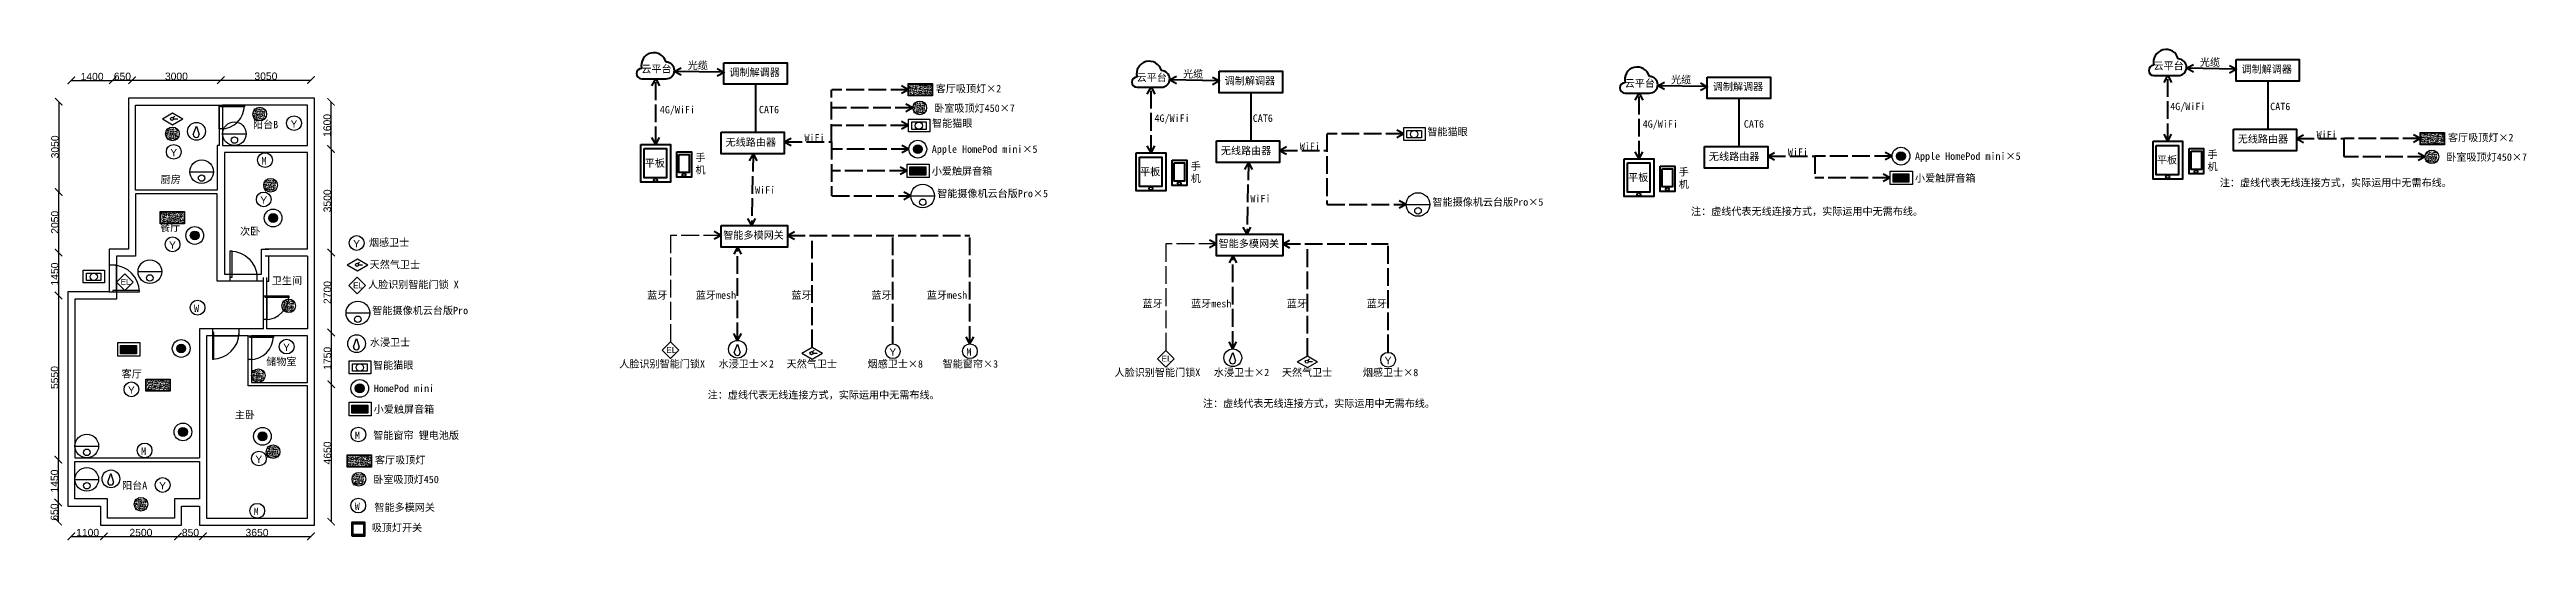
# Model space of a CAD drawing. Header units: millimetres. Extents: x -17843 to 96660, y -635 to 15967.
# Drawn here: x -738 to 82982, y -635 to 15967 of the extents above; entities that cross this region are included whole.
import ezdxf

# ---------------------------------------------------------------- set-up
doc = ezdxf.new("R2010")
doc.units = ezdxf.units.MM
doc.header["$LTSCALE"] = 50
doc.linetypes.add('ACAD_ISO02W100', pattern=[15, 12, -3])
for name, color, linetype in [('建筑120', 7, 'Continuous'), ('建筑240', 7, 'Continuous'), ('标注', 7, 'Continuous'), ('系统图', 7, 'Continuous'), ('门', 7, 'Continuous')]:
    doc.layers.add(name, color=color, linetype=linetype)
doc.styles.get("Standard").update_dxf_attribs({"font": 'arial.ttf'})
doc.dimstyles.new('ISO-25', dxfattribs={"dimtxt": 2.5, "dimasz": 250, "dimexe": 1.25, "dimexo": 0.625, "dimtad": 1, "dimtxsty": 'Standard', "dimblk": 'ARCHTICK', "dimcen": 2.5, "dimadec": 0, "dimazin": 0, "dimtfac": 1, "dimtmove": 0, "dimatfit": 3, "dimfxl": 1, "dimarcsym": 0})

msp = doc.modelspace()

# ---------------------------------------------------------------- texts
at = {"layer": '门', "attachment_point": 1}
for s, width, insert, char_height in [('{\\fSimSun|b0|i0|c134|p2;云平台}', 1868.49629, (19263.542, 15434.778), 250), ('{\\fSimSun|b0|i0|c134|p2;光缆}', 1868.49629, (20831.816, 15553.883), 250), ('{\\fSimSun|b0|i0|c134|p2;调制解调器}', 1868.49629, (22240.06, 15321.356), 250), ('{\\fSimSun|b0|i0|c134|p2;云平台}', 1868.49629, (36005.141, 15146.564), 250), ('{\\fSimSun|b0|i0|c134|p2;光缆}', 1868.49629, (37573.415, 15265.668), 250), ('{\\fSimSun|b0|i0|c134|p2;调制解调器}', 1868.49629, (38981.658, 15033.142), 250), ('{\\fSimSun|b0|i0|c134|p2;光缆}', 1868.49629, (54069.823, 15069.523), 250), ('{\\fSimSun|b0|i0|c134|p2;云平台}', 1868.49629, (70374.874, 15542.764), 250), ('{\\fSimSun|b0|i0|c134|p2;光缆}', 1868.49629, (71943.147, 15661.869), 250), ('{\\fSimSun|b0|i0|c134|p2;调制解调器}', 1868.49629, (73351.391, 15429.342), 250), ('{\\fSimSun|b0|i0|c134|p2;客厅吸顶灯×2}', 2823.7067, (29216.263, 14769.191), 250), ('{\\fSimSun|b0|i0|c134|p2;云平台}', 1868.49629, (52501.549, 14950.418), 250), ('{\\fSimSun|b0|i0|c134|p2;调制解调器}', 1868.49629, (55478.067, 14836.996), 250), ('{\\fSimSun|b0|i0|c134|p2;阳台B}', 1138.67213, (6137.998, 13554.478), 250), ('Y', 493.19087, (7407.782, 13577.777), 250), ('{\\fSimSun|b0|i0|c134|p2;4G/WiFi}', 1868.49629, (19890, 14059.416), 250), ('{\\fSimSun|b0|i0|c134|p2;CAT6}', 1868.49629, (23239.806, 14062.216), 250), ('{\\fSimSun|b0|i0|c134|p2;智能猫眼}', 2525.64623, (29092.015, 13600.406), 250), ('{\\fSimSun|b0|i0|c134|p2;卧室吸顶灯450×7}', 2966.79332, (29162.998, 14110.323), 250), ('{\\fSimSun|b0|i0|c134|p2;4G/WiFi}', 1868.49629, (36610, 13771.201), 250), ('{\\fSimSun|b0|i0|c134|p2;CAT6}', 1868.49629, (39930, 13771.201), 250), ('{\\fSimSun|b0|i0|c134|p2;4G/WiFi}', 1868.49629, (53110, 13575.056), 250), ('{\\fSimSun|b0|i0|c134|p2;CAT6}', 1868.49629, (56530, 13575.056), 250), ('{\\fSimSun|b0|i0|c134|p2;4G/WiFi}', 1868.49629, (70940, 14167.402), 250), ('{\\fSimSun|b0|i0|c134|p2;CAT6}', 1868.49629, (74320, 14167.402), 250), ('Y', 493.19087, (3342.3, 12608.88), 250), ('{\\fSimSun|b0|i0|c134|p2;无线路由器}', 1868.49629, (22112.256, 12959.288), 250), ('{\\fSimSun|b0|i0|c134|p2;WiFi}', 1868.49629, (24778.123, 13108.608), 250), ('{\\fSimSun|b0|i0|c134|p2;Apple HomePod mini×5}', 3800.66739, (29083.157, 12723.64), 250), ('{\\fSimSun|b0|i0|c134|p2;无线路由器}', 1868.49629, (38853.854, 12671.074), 250), ('{\\fSimSun|b0|i0|c134|p2;WiFi}', 1868.49629, (41519.722, 12820.393), 250), ('{\\fSimSun|b0|i0|c134|p2;智能猫眼}', 2525.64623, (45833.614, 13312.191), 250), ('{\\fSimSun|b0|i0|c134|p2;WiFi}', 1868.49629, (58016.13, 12624.248), 250), ('{\\fSimSun|b0|i0|c134|p2;手机}', 250, (72202.366, 12545.539), 250), ('{\\fSimSun|b0|i0|c134|p2;无线路由器}', 1868.49629, (73223.587, 13067.274), 250), ('{\\fSimSun|b0|i0|c134|p2;WiFi}', 1868.49629, (75889.454, 13216.594), 250), ('{\\fSimSun|b0|i0|c134|p2;客厅吸顶灯×2}', 2823.7067, (80327.594, 13114.404), 250), ('{\\fSimSun|b0|i0|c134|p2;厨房}', 1138.67213, (3013.839, 11698.897), 250), ('{\\fSimSun|b0|i0|c134|p2;M}', 493.19087, (6426.043, 12329.202), 250), ('{\\fSimSun|b0|i0|c134|p2;平板}', 1868.49629, (19380.781, 12250.41), 250), ('{\\fSimSun|b0|i0|c134|p2;手机}', 250, (21091.034, 12437.553), 250), ('{\\fSimSun|b0|i0|c134|p2;小爱触屏音箱}', 2525.64623, (29081.062, 11981.076), 250), ('{\\fSimSun|b0|i0|c134|p2;平板}', 1868.49629, (36122.379, 11962.195), 250), ('{\\fSimSun|b0|i0|c134|p2;手机}', 250, (37832.633, 12149.338), 250), ('{\\fSimSun|b0|i0|c134|p2;平板}', 1868.49629, (52618.787, 11766.05), 250), ('{\\fSimSun|b0|i0|c134|p2;手机}', 250, (54329.041, 11953.193), 250), ('{\\fSimSun|b0|i0|c134|p2;无线路由器}', 1868.49629, (55350.262, 12474.929), 250), ('{\\fSimSun|b0|i0|c134|p2;Apple HomePod mini×5}', 3800.66739, (62314.016, 12486.788), 250), ('{\\fSimSun|b0|i0|c134|p2;小爱触屏音箱}', 2525.64623, (62311.921, 11744.224), 250), ('{\\fSimSun|b0|i0|c134|p2;平板}', 1868.49629, (70492.112, 12358.396), 250), ('{\\fSimSun|b0|i0|c134|p2;卧室吸顶灯450×7}', 2966.79332, (80274.329, 12455.536), 250), ('Y', 493.19087, (6383.454, 10999.58), 250), ('{\\fSimSun|b0|i0|c134|p2;WiFi}', 1868.49629, (23109.066, 11340.991), 250), ('{\\fSimSun|b0|i0|c134|p2;智能摄像机云台版Pro×5}', 4037.49314, (29262.989, 11223.253), 250), ('{\\fSimSun|b0|i0|c134|p2;WiFi}', 1868.49629, (39850.665, 11052.776), 250), ('{\\fSimSun|b0|i0|c134|p2;智能摄像机云台版Pro×5}', 4037.49314, (46004.588, 10935.038), 250), ('{\\fSimSun|b0|i0|c134|p2;注：虚线代表无线连接方式，实际运用中无需布线。}', 9392.87597, (72616.874, 11590), 250), ('{\\fSimSun|b0|i0|c134|p2;餐厅}', 1138.67213, (2999.261, 10074.108), 250), ('{\\fSimSun|b0|i0|c134|p2;注：虚线代表无线连接方式，实际运用中无需布线。}', 9392.87597, (54743.549, 10620), 250), ('Y', 493.19087, (3300.497, 9481.113), 250), ('{\\fSimSun|b0|i0|c134|p2;次卧}', 1138.67213, (5701.521, 9947.352), 250), ('Y', 493.19087, (9523.234, 9528.176), 250), ('{\\fSimSun|b0|i0|c134|p2;烟感卫士}', 1868.49629, (10058.449, 9567.864), 250), ('{\\fSimSun|b0|i0|c134|p2;智能多模网关}', 2324.23059, (22034.553, 9817.435), 250), ('{\\fSimSun|b0|i0|c134|p2;智能多模网关}', 2324.23059, (38776.152, 9529.22), 250), ('{\\fSimSun|b0|i0|c134|p2;天然气卫士}', 2525.64623, (10081.217, 8820.783), 250), ('EL', 493.19087, (1661.421, 8211.421), 200), ('{\\fSimSun|b0|i0|c134|p2;卫生间}', 1138.67213, (6774.893, 8276.701), 250), ('EL', 493.19087, (9521.88, 8092.603), 200), ('{\\fSimSun|b0|i0|c134|p2;人脸识别智能门锁 X}', 3438.32011, (10025.904, 8146.38), 250), ('{\\fSimSun|b0|i0|c134|p2;蓝牙}', 1868.49629, (19464.114, 7787.708), 250), ('{\\fSimSun|b0|i0|c134|p2;蓝牙mesh}', 1868.49629, (21104.445, 7787.708), 250), ('{\\fSimSun|b0|i0|c134|p2;蓝牙}', 1868.49629, (24339.335, 7787.708), 250), ('{\\fSimSun|b0|i0|c134|p2;蓝牙}', 1868.49629, (27041.14, 7787.708), 250), ('{\\fSimSun|b0|i0|c134|p2;蓝牙mesh}', 1868.49629, (28916.85, 7787.708), 250), ('{\\fSimSun|b0|i0|c134|p2;蓝牙}', 1868.49629, (36205.712, 7499.493), 250), ('{\\fSimSun|b0|i0|c134|p2;蓝牙mesh}', 1868.49629, (37846.043, 7499.493), 250), ('{\\fSimSun|b0|i0|c134|p2;蓝牙}', 1868.49629, (41080.933, 7499.493), 250), ('{\\fSimSun|b0|i0|c134|p2;蓝牙}', 1868.49629, (43782.738, 7499.493), 250), ('{\\fSimSun|b0|i0|c134|p2;W}', 493.19087, (4145.217, 7340.038), 250), ('{\\fSimSun|b0|i0|c134|p2;智能摄像机云台版Pro}', 4037.49314, (10171.283, 7266.819), 250), ('Y', 493.19087, (7155.895, 6023.789), 250), ('{\\fSimSun|b0|i0|c134|p2;水浸卫士}', 2525.64623, (10088.272, 6191.396), 250), ('EL', 493.19087, (20108.079, 5905.984), 200), ('Y', 493.19087, (27646.261, 5865.444), 250), ('{\\fSimSun|b0|i0|c134|p2;M}', 493.19087, (30252.431, 5867.081), 250), ('{\\fSimSun|b0|i0|c134|p2;客厅}', 1138.67213, (1697.64, 5124.332), 250), ('{\\fSimSun|b0|i0|c134|p2;储物室}', 1138.67213, (6586.187, 5542.314), 250), ('{\\fSimSun|b0|i0|c134|p2;智能猫眼}', 2525.64623, (10195.944, 5420.03), 250), ('{\\fSimSun|b0|i0|c134|p2;人脸识别智能门锁X}', 3438.32011, (18518.669, 5461.902), 250), ('{\\fSimSun|b0|i0|c134|p2;水浸卫士×2}', 2525.64623, (21873.836, 5461.902), 250), ('{\\fSimSun|b0|i0|c134|p2;天然气卫士}', 2525.64623, (24173.712, 5461.902), 250), ('{\\fSimSun|b0|i0|c134|p2;烟感卫士×8}', 2124.65206, (26910.351, 5461.902), 250), ('{\\fSimSun|b0|i0|c134|p2;智能窗帘×3}', 3179.94668, (29448.37, 5461.902), 250), ('{\\fSimSun|b0|i0|c134|p2;人脸识别智能门锁X}', 3438.32011, (35260.267, 5173.687), 250), ('EL', 493.19087, (36849.678, 5617.77), 200), ('{\\fSimSun|b0|i0|c134|p2;水浸卫士×2}', 2525.64623, (38615.435, 5173.687), 250), ('{\\fSimSun|b0|i0|c134|p2;天然气卫士}', 2525.64623, (40915.311, 5173.687), 250), ('{\\fSimSun|b0|i0|c134|p2;烟感卫士×8}', 2124.65206, (43651.95, 5173.687), 250), ('Y', 493.19087, (44387.859, 5577.229), 250), ('Y', 493.19087, (1910.763, 4576.189), 250), ('{\\fSimSun|b0|i0|c134|p2;HomePod mini}', 2525.64623, (10219.605, 4634.637), 250), ('{\\fSimSun|b0|i0|c134|p2;注：虚线代表无线连接方式，实际运用中无需布线。}', 9392.87597, (21505.542, 4414.416), 250), ('{\\fSimSun|b0|i0|c134|p2;主卧}', 1138.67213, (5525.465, 3739.042), 250), ('{\\fSimSun|b0|i0|c134|p2;小爱触屏音箱}', 2525.64623, (10217.509, 3927.402), 250), ('{\\fSimSun|b0|i0|c134|p2;注：虚线代表无线连接方式，实际运用中无需布线。}', 9392.87597, (38247.141, 4126.202), 250), ('{\\fSimSun|b0|i0|c134|p2;M}', 493.19087, (9583.457, 3049.991), 250), ('{\\fSimSun|b0|i0|c134|p2;智能窗帘 锂电池版}', 3179.94668, (10203.302, 3047.319), 250), ('{\\fSimSun|b0|i0|c134|p2;M}', 493.19087, (2356.112, 2511.511), 250), ('Y', 493.19087, (6219.797, 2238.607), 250), ('{\\fSimSun|b0|i0|c134|p2;客厅吸顶灯}', 1868.49629, (10258.095, 2213.133), 250), ('{\\fSimSun|b0|i0|c134|p2;阳台A}', 1138.67213, (1711.377, 1349.707), 250), ('Y', 493.19087, (2966.691, 1343.04), 250), ('{\\fSimSun|b0|i0|c134|p2;卧室吸顶灯450}', 2488.42156, (10204.83, 1554.265), 250), ('{\\fSimSun|b0|i0|c134|p2;M}', 493.19087, (6161.586, 471.511), 250), ('{\\fSimSun|b0|i0|c134|p2;W}', 493.19087, (9577.36, 648.489), 250), ('{\\fSimSun|b0|i0|c134|p2;智能多模网关}', 2449.9882, (10243.263, 610.978), 250), ('{\\fSimSun|b0|i0|c134|p2;吸顶灯开关}', 2449.9882, (10151.686, -75.781), 250)]:
    msp.add_mtext_dynamic_manual_height_columns(s, width=width, gutter_width=12.5, heights=[0], dxfattribs=dict(at, insert=insert, char_height=char_height))

# ---------------------------------------------------------------- blocks, each defined once
blk = doc.blocks.new('_ArchTick')
at = {"color": 0, "linetype": 'ByBlock', "const_width": 0.15}
blk.add_lwpolyline([(-0.5, -0.5), (0.5, 0.5)], dxfattribs=at)
blk = doc.blocks.new('*D1')
at = {"layer": 'Defpoints', "color": 0, "transparency": 16777216}
for p in [(-427, 14200), (-427, 11150), (-427, 11150)]:
    blk.add_point(p, dxfattribs=at)
at = {"layer": '标注', "color": 0, "lineweight": -2, "transparency": 16777216}
for p, q in [((-427, 14200), (-427, 11150)), ((-426, 14200), (-426, 14200)), ((-426, 11150), (-426, 11150))]:
    blk.add_line(p, q, dxfattribs=at)
at = {"layer": '标注', "color": 0, "lineweight": -2, "transparency": 16777216, "xscale": 250, "yscale": 250, "zscale": 250}
for p, rotation in [((-427, 14200), 90), ((-427, 11150), 270)]:
    blk.add_blockref('_ArchTick', p, dxfattribs=dict(at, rotation=rotation))
at = {"layer": '标注', "color": 0, "transparency": 16777216, "insert": (-555, 12675), "char_height": 250, "attachment_point": 5, "rotation": 90}
blk.add_mtext('3050', dxfattribs=at)
blk = doc.blocks.new('*D3')
at = {"layer": 'Defpoints', "color": 0, "transparency": 16777216}
for p in [(-427, 11150), (-431, 9100), (-431, 9100)]:
    blk.add_point(p, dxfattribs=at)
at = {"layer": '标注', "color": 0, "lineweight": -2, "transparency": 16777216}
for p, q in [((-428, 11150), (-432, 11150)), ((-431, 11150), (-431, 9100)), ((-431, 9100), (-432, 9100))]:
    blk.add_line(p, q, dxfattribs=at)
at = {"layer": '标注', "color": 0, "lineweight": -2, "transparency": 16777216, "xscale": 250, "yscale": 250, "zscale": 250}
for p, rotation in [((-431, 11150), 90), ((-431, 9100), 270)]:
    blk.add_blockref('_ArchTick', p, dxfattribs=dict(at, rotation=rotation))
at = {"layer": '标注', "color": 0, "transparency": 16777216, "insert": (-559, 10125), "char_height": 250, "attachment_point": 5, "rotation": 90}
blk.add_mtext('2050', dxfattribs=at)
blk = doc.blocks.new('*D4')
at = {"layer": 'Defpoints', "color": 0, "transparency": 16777216}
for p in [(-431, 9100), (-438, 7650), (-435, 7650)]:
    blk.add_point(p, dxfattribs=at)
at = {"layer": '标注', "color": 0, "lineweight": -2, "transparency": 16777216}
for p, q in [((-431, 9100), (-436, 9100)), ((-435, 9100), (-435, 7650)), ((-438, 7650), (-433, 7650))]:
    blk.add_line(p, q, dxfattribs=at)
at = {"layer": '标注', "color": 0, "lineweight": -2, "transparency": 16777216, "xscale": 250, "yscale": 250, "zscale": 250}
for p, rotation in [((-435, 9100), 90), ((-435, 7650), 270)]:
    blk.add_blockref('_ArchTick', p, dxfattribs=dict(at, rotation=rotation))
at = {"layer": '标注', "color": 0, "transparency": 16777216, "insert": (-563, 8375), "char_height": 250, "attachment_point": 5, "rotation": 90}
blk.add_mtext('1450', dxfattribs=at)
blk = doc.blocks.new('*D5')
at = {"layer": 'Defpoints', "color": 0, "transparency": 16777216}
for p in [(-438, 7650), (-438, 2100), (-438, 2100)]:
    blk.add_point(p, dxfattribs=at)
at = {"layer": '标注', "color": 0, "lineweight": -2, "transparency": 16777216}
for p, q in [((-439, 7650), (-440, 7650)), ((-438, 7650), (-438, 2100)), ((-439, 2100), (-440, 2100))]:
    blk.add_line(p, q, dxfattribs=at)
at = {"layer": '标注', "color": 0, "lineweight": -2, "transparency": 16777216, "xscale": 250, "yscale": 250, "zscale": 250}
for p, rotation in [((-438, 7650), 90), ((-438, 2100), 270)]:
    blk.add_blockref('_ArchTick', p, dxfattribs=dict(at, rotation=rotation))
at = {"layer": '标注', "color": 0, "transparency": 16777216, "insert": (-567, 4875), "char_height": 250, "attachment_point": 5, "rotation": 90}
blk.add_mtext('5550', dxfattribs=at)
blk = doc.blocks.new('*D6')
at = {"layer": 'Defpoints', "color": 0, "transparency": 16777216}
for p in [(-442, 2100), (-442, 650), (-442, 650)]:
    blk.add_point(p, dxfattribs=at)
at = {"layer": '标注', "color": 0, "lineweight": -2, "transparency": 16777216}
for p, q in [((-443, 2100), (-443, 2100)), ((-442, 2100), (-442, 650)), ((-443, 650), (-443, 650))]:
    blk.add_line(p, q, dxfattribs=at)
at = {"layer": '标注', "color": 0, "lineweight": -2, "transparency": 16777216, "xscale": 250, "yscale": 250, "zscale": 250}
for p, rotation in [((-442, 2100), 90), ((-442, 650), 270)]:
    blk.add_blockref('_ArchTick', p, dxfattribs=dict(at, rotation=rotation))
at = {"layer": '标注', "color": 0, "transparency": 16777216, "insert": (-570, 1375), "char_height": 250, "attachment_point": 5, "rotation": 90}
blk.add_mtext('1450', dxfattribs=at)
blk = doc.blocks.new('*D7')
at = {"layer": 'Defpoints', "color": 0, "transparency": 16777216}
for p in [(-446, 650), (-446, 0), (-446, 0)]:
    blk.add_point(p, dxfattribs=at)
at = {"layer": '标注', "color": 0, "lineweight": -2, "transparency": 16777216}
for p, q in [((-446, 650), (-447, 650)), ((-446, 650), (-446, 0)), ((-446, 0), (-447, 0))]:
    blk.add_line(p, q, dxfattribs=at)
at = {"layer": '标注', "color": 0, "lineweight": -2, "transparency": 16777216, "xscale": 250, "yscale": 250, "zscale": 250}
for p, rotation in [((-446, 650), 90), ((-446, 0), 270)]:
    blk.add_blockref('_ArchTick', p, dxfattribs=dict(at, rotation=rotation))
at = {"layer": '标注', "color": 0, "transparency": 16777216, "insert": (-574, 325), "char_height": 250, "attachment_point": 5, "rotation": 90}
blk.add_mtext('650', dxfattribs=at)
blk = doc.blocks.new('*D8')
at = {"layer": 'Defpoints', "color": 0, "transparency": 16777216}
for p in [(0, 14924), (1400, 14924), (1400, 14924)]:
    blk.add_point(p, dxfattribs=at)
at = {"layer": '标注', "color": 0, "lineweight": -2, "transparency": 16777216}
for p, q in [((0, 14925), (0, 14925)), ((0, 14924), (1400, 14924)), ((1400, 14925), (1400, 14925))]:
    blk.add_line(p, q, dxfattribs=at)
at = {"layer": '标注', "color": 0, "lineweight": -2, "transparency": 16777216, "xscale": 250, "yscale": 250, "zscale": 250, "rotation": 180}
blk.add_blockref('_ArchTick', (0, 14924), dxfattribs=at)
at = {"layer": '标注', "color": 0, "lineweight": -2, "transparency": 16777216, "xscale": 250, "yscale": 250, "zscale": 250}
blk.add_blockref('_ArchTick', (1400, 14924), dxfattribs=at)
at = {"layer": '标注', "color": 0, "transparency": 16777216, "insert": (700, 15052), "char_height": 250, "attachment_point": 5}
blk.add_mtext('1400', dxfattribs=at)
blk = doc.blocks.new('*D9')
at = {"layer": 'Defpoints', "color": 0, "transparency": 16777216}
for p in [(1400, 14928), (2050, 14928), (2050, 14928)]:
    blk.add_point(p, dxfattribs=at)
at = {"layer": '标注', "color": 0, "lineweight": -2, "transparency": 16777216}
for p, q in [((1400, 14928), (1400, 14929)), ((1400, 14928), (2050, 14928)), ((2050, 14928), (2050, 14929))]:
    blk.add_line(p, q, dxfattribs=at)
at = {"layer": '标注', "color": 0, "lineweight": -2, "transparency": 16777216, "xscale": 250, "yscale": 250, "zscale": 250, "rotation": 180}
blk.add_blockref('_ArchTick', (1400, 14928), dxfattribs=at)
at = {"layer": '标注', "color": 0, "lineweight": -2, "transparency": 16777216, "xscale": 250, "yscale": 250, "zscale": 250}
blk.add_blockref('_ArchTick', (2050, 14928), dxfattribs=at)
at = {"layer": '标注', "color": 0, "transparency": 16777216, "insert": (1725, 15056), "char_height": 250, "attachment_point": 5}
blk.add_mtext('650', dxfattribs=at)
blk = doc.blocks.new('*D10')
at = {"layer": 'Defpoints', "color": 0, "transparency": 16777216}
for p in [(2050, 14933), (5050, 14931), (5050, 14931)]:
    blk.add_point(p, dxfattribs=at)
at = {"layer": '标注', "color": 0, "lineweight": -2, "transparency": 16777216}
for p, q in [((2050, 14932), (2050, 14930)), ((2050, 14931), (5050, 14931)), ((5050, 14932), (5050, 14933))]:
    blk.add_line(p, q, dxfattribs=at)
at = {"layer": '标注', "color": 0, "lineweight": -2, "transparency": 16777216, "xscale": 250, "yscale": 250, "zscale": 250, "rotation": 180}
blk.add_blockref('_ArchTick', (2050, 14931), dxfattribs=at)
at = {"layer": '标注', "color": 0, "lineweight": -2, "transparency": 16777216, "xscale": 250, "yscale": 250, "zscale": 250}
blk.add_blockref('_ArchTick', (5050, 14931), dxfattribs=at)
at = {"layer": '标注', "color": 0, "transparency": 16777216, "insert": (3550, 15060), "char_height": 250, "attachment_point": 5}
blk.add_mtext('3000', dxfattribs=at)
blk = doc.blocks.new('*D11')
at = {"layer": 'Defpoints', "color": 0, "transparency": 16777216}
for p in [(5050, 14935), (8100, 14935), (8100, 14935)]:
    blk.add_point(p, dxfattribs=at)
at = {"layer": '标注', "color": 0, "lineweight": -2, "transparency": 16777216}
for p, q in [((5050, 14936), (5050, 14936)), ((5050, 14935), (8100, 14935)), ((8100, 14936), (8100, 14936))]:
    blk.add_line(p, q, dxfattribs=at)
at = {"layer": '标注', "color": 0, "lineweight": -2, "transparency": 16777216, "xscale": 250, "yscale": 250, "zscale": 250, "rotation": 180}
blk.add_blockref('_ArchTick', (5050, 14935), dxfattribs=at)
at = {"layer": '标注', "color": 0, "lineweight": -2, "transparency": 16777216, "xscale": 250, "yscale": 250, "zscale": 250}
blk.add_blockref('_ArchTick', (8100, 14935), dxfattribs=at)
at = {"layer": '标注', "color": 0, "transparency": 16777216, "insert": (6575, 15064), "char_height": 250, "attachment_point": 5}
blk.add_mtext('3050', dxfattribs=at)
blk = doc.blocks.new('*D12')
at = {"layer": 'Defpoints', "color": 0, "transparency": 16777216}
for p in [(8774, 14200), (8774, 12600), (8774, 12600)]:
    blk.add_point(p, dxfattribs=at)
at = {"layer": '标注', "color": 0, "lineweight": -2, "transparency": 16777216}
for p, q in [((8774, 14200), (8774, 12600)), ((8775, 14200), (8775, 14200)), ((8775, 12600), (8775, 12600))]:
    blk.add_line(p, q, dxfattribs=at)
at = {"layer": '标注', "color": 0, "lineweight": -2, "transparency": 16777216, "xscale": 250, "yscale": 250, "zscale": 250}
for p, rotation in [((8774, 14200), 90), ((8774, 12600), 270)]:
    blk.add_blockref('_ArchTick', p, dxfattribs=dict(at, rotation=rotation))
at = {"layer": '标注', "color": 0, "transparency": 16777216, "insert": (8646, 13400), "char_height": 250, "attachment_point": 5, "rotation": 90}
blk.add_mtext('1600', dxfattribs=at)
blk = doc.blocks.new('*D13')
at = {"layer": 'Defpoints', "color": 0, "transparency": 16777216}
for p in [(8774, 12600), (8778, 9100), (8778, 9100)]:
    blk.add_point(p, dxfattribs=at)
at = {"layer": '标注', "color": 0, "lineweight": -2, "transparency": 16777216}
for p, q in [((8775, 12600), (8779, 12600)), ((8778, 12600), (8778, 9100)), ((8778, 9100), (8779, 9100))]:
    blk.add_line(p, q, dxfattribs=at)
at = {"layer": '标注', "color": 0, "lineweight": -2, "transparency": 16777216, "xscale": 250, "yscale": 250, "zscale": 250}
for p, rotation in [((8778, 12600), 90), ((8778, 9100), 270)]:
    blk.add_blockref('_ArchTick', p, dxfattribs=dict(at, rotation=rotation))
at = {"layer": '标注', "color": 0, "transparency": 16777216, "insert": (8649, 10850), "char_height": 250, "attachment_point": 5, "rotation": 90}
blk.add_mtext('3500', dxfattribs=at)
blk = doc.blocks.new('*D14')
at = {"layer": 'Defpoints', "color": 0, "transparency": 16777216}
for p in [(8782, 9100), (8782, 6400), (8782, 6400)]:
    blk.add_point(p, dxfattribs=at)
at = {"layer": '标注', "color": 0, "lineweight": -2, "transparency": 16777216}
for p, q in [((8782, 9100), (8783, 9100)), ((8782, 9100), (8782, 6400)), ((8782, 6400), (8783, 6400))]:
    blk.add_line(p, q, dxfattribs=at)
at = {"layer": '标注', "color": 0, "lineweight": -2, "transparency": 16777216, "xscale": 250, "yscale": 250, "zscale": 250}
for p, rotation in [((8782, 9100), 90), ((8782, 6400), 270)]:
    blk.add_blockref('_ArchTick', p, dxfattribs=dict(at, rotation=rotation))
at = {"layer": '标注', "color": 0, "transparency": 16777216, "insert": (8653, 7750), "char_height": 250, "attachment_point": 5, "rotation": 90}
blk.add_mtext('2700', dxfattribs=at)
blk = doc.blocks.new('*D15')
at = {"layer": 'Defpoints', "color": 0, "transparency": 16777216}
for p in [(8782, 6400), (8782, 4650), (8782, 4650)]:
    blk.add_point(p, dxfattribs=at)
at = {"layer": '标注', "color": 0, "lineweight": -2, "transparency": 16777216}
for p, q in [((8782, 6400), (8783, 6400)), ((8782, 6400), (8782, 4650)), ((8782, 4650), (8783, 4650))]:
    blk.add_line(p, q, dxfattribs=at)
at = {"layer": '标注', "color": 0, "lineweight": -2, "transparency": 16777216, "xscale": 250, "yscale": 250, "zscale": 250}
for p, rotation in [((8782, 6400), 90), ((8782, 4650), 270)]:
    blk.add_blockref('_ArchTick', p, dxfattribs=dict(at, rotation=rotation))
at = {"layer": '标注', "color": 0, "transparency": 16777216, "insert": (8653, 5525), "char_height": 250, "attachment_point": 5, "rotation": 90}
blk.add_mtext('1750', dxfattribs=at)
blk = doc.blocks.new('*D16')
at = {"layer": 'Defpoints', "color": 0, "transparency": 16777216}
for p in [(8782, 4650), (8782, 0), (8782, 0)]:
    blk.add_point(p, dxfattribs=at)
at = {"layer": '标注', "color": 0, "lineweight": -2, "transparency": 16777216}
for p, q in [((8782, 4650), (8783, 4650)), ((8782, 4650), (8782, 0)), ((8782, 0), (8783, 0))]:
    blk.add_line(p, q, dxfattribs=at)
at = {"layer": '标注', "color": 0, "lineweight": -2, "transparency": 16777216, "xscale": 250, "yscale": 250, "zscale": 250}
for p, rotation in [((8782, 4650), 90), ((8782, 0), 270)]:
    blk.add_blockref('_ArchTick', p, dxfattribs=dict(at, rotation=rotation))
at = {"layer": '标注', "color": 0, "transparency": 16777216, "insert": (8653, 2325), "char_height": 250, "attachment_point": 5, "rotation": 90}
blk.add_mtext('4650', dxfattribs=at)
blk = doc.blocks.new('*D17')
at = {"layer": 'Defpoints', "color": 0, "transparency": 16777216}
for p in [(0, -496), (1100, -496), (1100, -496)]:
    blk.add_point(p, dxfattribs=at)
at = {"layer": '标注', "color": 0, "lineweight": -2, "transparency": 16777216}
for p, q in [((0, -496), (0, -495)), ((0, -496), (1100, -496)), ((1100, -496), (1100, -495))]:
    blk.add_line(p, q, dxfattribs=at)
at = {"layer": '标注', "color": 0, "lineweight": -2, "transparency": 16777216, "xscale": 250, "yscale": 250, "zscale": 250, "rotation": 180}
blk.add_blockref('_ArchTick', (0, -496), dxfattribs=at)
at = {"layer": '标注', "color": 0, "lineweight": -2, "transparency": 16777216, "xscale": 250, "yscale": 250, "zscale": 250}
blk.add_blockref('_ArchTick', (1100, -496), dxfattribs=at)
at = {"layer": '标注', "color": 0, "transparency": 16777216, "insert": (550, -368), "char_height": 250, "attachment_point": 5}
blk.add_mtext('1100', dxfattribs=at)
blk = doc.blocks.new('*D18')
at = {"layer": 'Defpoints', "color": 0, "transparency": 16777216}
for p in [(1100, -496), (3600, -496), (3600, -496)]:
    blk.add_point(p, dxfattribs=at)
at = {"layer": '标注', "color": 0, "lineweight": -2, "transparency": 16777216}
for p, q in [((1100, -496), (1100, -495)), ((1100, -496), (3600, -496)), ((3600, -496), (3600, -495))]:
    blk.add_line(p, q, dxfattribs=at)
at = {"layer": '标注', "color": 0, "lineweight": -2, "transparency": 16777216, "xscale": 250, "yscale": 250, "zscale": 250, "rotation": 180}
blk.add_blockref('_ArchTick', (1100, -496), dxfattribs=at)
at = {"layer": '标注', "color": 0, "lineweight": -2, "transparency": 16777216, "xscale": 250, "yscale": 250, "zscale": 250}
blk.add_blockref('_ArchTick', (3600, -496), dxfattribs=at)
at = {"layer": '标注', "color": 0, "transparency": 16777216, "insert": (2350, -368), "char_height": 250, "attachment_point": 5}
blk.add_mtext('2500', dxfattribs=at)
blk = doc.blocks.new('*D19')
at = {"layer": 'Defpoints', "color": 0, "transparency": 16777216}
for p in [(3600, -496), (4450, -496), (4450, -496)]:
    blk.add_point(p, dxfattribs=at)
at = {"layer": '标注', "color": 0, "lineweight": -2, "transparency": 16777216}
for p, q in [((3600, -496), (3600, -495)), ((3600, -496), (4450, -496)), ((4450, -496), (4450, -495))]:
    blk.add_line(p, q, dxfattribs=at)
at = {"layer": '标注', "color": 0, "lineweight": -2, "transparency": 16777216, "xscale": 250, "yscale": 250, "zscale": 250, "rotation": 180}
blk.add_blockref('_ArchTick', (3600, -496), dxfattribs=at)
at = {"layer": '标注', "color": 0, "lineweight": -2, "transparency": 16777216, "xscale": 250, "yscale": 250, "zscale": 250}
blk.add_blockref('_ArchTick', (4450, -496), dxfattribs=at)
at = {"layer": '标注', "color": 0, "transparency": 16777216, "insert": (4025, -368), "char_height": 250, "attachment_point": 5}
blk.add_mtext('850', dxfattribs=at)
blk = doc.blocks.new('*D20')
at = {"layer": 'Defpoints', "color": 0, "transparency": 16777216}
for p in [(4450, -496), (8100, -496), (8100, -496)]:
    blk.add_point(p, dxfattribs=at)
at = {"layer": '标注', "color": 0, "lineweight": -2, "transparency": 16777216}
for p, q in [((4450, -496), (4450, -495)), ((4450, -496), (8100, -496)), ((8100, -496), (8100, -495))]:
    blk.add_line(p, q, dxfattribs=at)
at = {"layer": '标注', "color": 0, "lineweight": -2, "transparency": 16777216, "xscale": 250, "yscale": 250, "zscale": 250, "rotation": 180}
blk.add_blockref('_ArchTick', (4450, -496), dxfattribs=at)
at = {"layer": '标注', "color": 0, "lineweight": -2, "transparency": 16777216, "xscale": 250, "yscale": 250, "zscale": 250}
blk.add_blockref('_ArchTick', (8100, -496), dxfattribs=at)
at = {"layer": '标注', "color": 0, "transparency": 16777216, "insert": (6275, -368), "char_height": 250, "attachment_point": 5}
blk.add_mtext('3650', dxfattribs=at)
blk = doc.blocks.new('门240')
at = {"layer": '建筑120'}
for p, q in [((240, 900), (0, 900)), ((0, 900), (0, 0)), ((240, 0), (240, 900)), ((0, 0), (240, 0)), ((1020, 50), (120, 50)), ((120, 50), (120, 0)), ((120, 0), (1020, 0)), ((1020, 0), (1020, 50))]:
    blk.add_line(p, q, dxfattribs=at)
blk.add_arc((120, 0), 900, 0, 90, dxfattribs=at)
blk = doc.blocks.new('门120')
at = {"layer": '建筑120'}
for p, q in [((0, 0), (120, 0)), ((0, -800), (0, 0)), ((60, 0), (860, 0)), ((60, -50), (60, 0)), ((120, 0), (120, -800)), ((120, -800), (0, -800)), ((860, -50), (60, -50)), ((860, 0), (860, -50))]:
    blk.add_line(p, q, dxfattribs=at)
blk.add_arc((60, 0), 800, 270, 0, dxfattribs=at)
blk = doc.blocks.new('长方形嵌入式吸顶灯')
h = blk.add_hatch()
h.set_pattern_fill('AR-CONC', color=251, scale=0.103125, style=0)
h.set_pattern_definition([(50, (-179047.00133, 624173.324), (0.7396745633, -0.0647131392), [0.07734375, -0.85078125]), (355, (-179047.0013, 624173.324), (-0.1430873128, 0.7756981379), [0.061875, -0.680625]), (100.4514, (-179046.9397, 624173.3186), (0.5965877999, 0.71098452775), [0.0657320709, -0.723052803]), (46.1842, (-179047.0013, 624173.5302), (1.1005923314, -0.1706914835), [0.116015625, -1.276171875]), (96.6356, (-179046.9096, 624173.516), (0.9638709151, 1.0045590544), [0.0985981095, -1.0845790312]), (351.1842, (-179047.0013, 624173.5302), (0.963870131, 1.0045598072), [0.0928125, -1.0209375]), (21, (-179046.8982, 624173.47866), (0.6155603975, -0.415200731), [0.07734375, -0.85078125]), (326, (-179046.8982, 624173.47866), (0.250918936, 0.74781098395), [0.061875, -0.680625]), (71.4514, (-179046.8469, 624173.44406), (0.8664795857, 0.3326095747), [0.0657320709, -0.723052803]), (37.5, (-179047.00133, 624173.32397), (0.0125398508, 0.34329678676), [0, -0.672375, 0, -0.6909375, 0, -0.683203125]), (7.5, (-179047.00133, 624173.32397), (0.27129046049, 0.40673707788), [0, -0.3939375, 0, -0.65690625, 0, -0.260390625]), (327.5, (-179047.2313, 624173.32397), (0.5505043873, -0.02325971148), [0, -0.2578125, 0, -0.804375, 0, -1.06734375]), (317.5, (-179047.33443, 624173.32397), (0.60141073713, 0.10323326303), [0, -0.33515625, 0, -0.5341875, 0, -0.75796875])])
h.paths.add_polyline_path([(-3.87, 1.94), (-3.87, -1.91), (-3.73, -1.91), (3.97, 1.94)])
h.paths.add_polyline_path([(-3.73, -1.91), (4.1, -1.91), (4.1, 1.94), (3.97, 1.94)])
at = {"color": 0}
blk.add_lwpolyline([(-4.01, 2.07), (4.24, 2.07), (4.24, -2.05), (-4.01, -2.05)], close=True, dxfattribs=at)
at = {"color": 251}
blk.add_lwpolyline([(-3.87, 1.94), (4.1, 1.94), (4.1, -1.91), (-3.87, -1.91)], close=True, dxfattribs=at)

# ---------------------------------------------------------------- dimensions: what is measured, and where the dimension line sits
at = {"layer": '标注'}
for base, p1, p2, override, picture, middle in [((1400, 14923.961), (0, 14923.961), (1400, 14923.961), {"dimtxt": 250}, '*D8', (700, 15052.229)), ((2050, 14927.711), (1400, 14927.711), (2050, 14927.711), {"dimtxt": 250}, '*D9', (1725, 15055.979)), ((5050, 14931.461), (2050, 14932.711), (5050, 14931.461), {"dimtxt": 250}, '*D10', (3550, 15059.815)), ((8100, 14935.211), (5050, 14935.211), (8100, 14935.211), {"dimtxt": 250}, '*D11', (6575, 15063.565)), ((1100, -496.397), (0, -496.397), (1100, -496.397), {"dimtxt": 250}, '*D17', (550, -368.129)), ((3600, -496.397), (1100, -496.397), (3600, -496.397), {"dimtxt": 250, "dimtmove": 1}, '*D18', (2350, -368.129)), ((4450, -496.397), (3600, -496.397), (4450, -496.397), {"dimtxt": 250, "dimtmove": 1}, '*D19', (4025, -368.129)), ((8100, -496.397), (4450, -496.397), (8100, -496.397), {"dimtxt": 250, "dimtmove": 1}, '*D20', (6275, -368.043))]:
    dim = msp.add_linear_dim(base=base, p1=p1, p2=p2, dimstyle='ISO-25', override=override, dxfattribs=at)
    dim.commit()
    dim.dimension.update_dxf_attribs({"geometry": picture, "text_midpoint": middle})
dim = msp.add_linear_dim(base=(-427.055, 11150), p1=(-427.055, 14200), p2=(-427.055, 11150), angle=90, dimstyle='ISO-25', override={"dimtxt": 250}, dxfattribs=at)
dim.commit()
dim.dimension.update_dxf_attribs({"geometry": '*D1', "text_midpoint": (-427.055, 12675), "dimtype": 160})
for base, p1, p2, override, picture, middle in [((8774.047, 12600), (8774.047, 14200), (8774.047, 12600), {"dimtxt": 250}, '*D12', (8645.779, 13400)), ((8777.797, 9100), (8774.047, 12600), (8777.797, 9100), {"dimtxt": 250}, '*D13', (8649.444, 10850)), ((-430.805, 9100), (-427.055, 11150), (-430.805, 9100), {"dimtxt": 250}, '*D3', (-559.073, 10125)), ((-434.555, 7650), (-430.805, 9100), (-438.305, 7650), {"dimtxt": 250}, '*D4', (-562.823, 8375)), ((8781.547, 6400), (8781.547, 9100), (8781.547, 6400), {"dimtxt": 250}, '*D14', (8653.279, 7750)), ((-438.305, 2100), (-438.305, 7650), (-438.305, 2100), {"dimtxt": 250}, '*D5', (-566.573, 4875)), ((8781.547, 4650), (8781.547, 6400), (8781.547, 4650), {"dimtxt": 250, "dimtmove": 1}, '*D15', (8653.279, 5525)), ((8781.547, 0), (8781.547, 4650), (8781.547, 0), {"dimtxt": 250, "dimtmove": 1}, '*D16', (8653.279, 2325)), ((-442.055, 650), (-442.055, 2100), (-442.055, 650), {"dimtxt": 250}, '*D6', (-570.323, 1375)), ((-445.805, 0), (-445.805, 650), (-445.805, 0), {"dimtxt": 250}, '*D7', (-574.073, 325))]:
    dim = msp.add_linear_dim(base=base, p1=p1, p2=p2, angle=90, dimstyle='ISO-25', override=override, dxfattribs=at)
    dim.commit()
    dim.dimension.update_dxf_attribs({"geometry": picture, "text_midpoint": middle})

# ---------------------------------------------------------------- hatches: boundary and pattern name
h = msp.add_hatch()
h.set_pattern_fill('AR-CONC', color=256, scale=10.3125, style=0)
h.set_pattern_definition([(50, (-17898373.934, 62430475.45), (73.96745633, -6.47131392), [7.734375, -85.078125]), (355, (-17898373.934, 62430475.45), (-14.30873128, 77.56981379), [6.1875, -68.0625]), (100.4514, (-17898367.77, 62430474.91), (59.65877999, 71.098452775), [6.57320709, -72.3052803]), (46.1842, (-17898373.93, 62430496.08), (110.05923314, -17.06914835), [11.6015625, -127.6171875]), (96.6356, (-17898364.76, 62430494.65), (96.38709151, 100.45590544), [9.85981095, -108.45790312]), (351.1842, (-17898373.93, 62430496.08), (96.3870131, 100.45598072), [9.28125, -102.09375]), (21, (-17898363.62, 62430490.92), (61.55603975, -41.5200731), [7.734375, -85.078125]), (326, (-17898363.62, 62430490.92), (25.0918936, 74.781098395), [6.1875, -68.0625]), (71.4514, (-17898358.49, 62430487.46), (86.64795857, 33.26095747), [6.57320709, -72.3052803]), (37.5, (-17898373.934, 62430475.452), (1.25398508, 34.329678676), [0, -67.2375, 0, -69.09375, 0, -68.3203125]), (7.5, (-17898373.934, 62430475.452), (27.129046049, 40.673707788), [0, -39.39375, 0, -65.690625, 0, -26.0390625]), (327.5, (-17898396.93, 62430475.452), (55.05043873, -2.325971148), [0, -25.78125, 0, -80.4375, 0, -106.734375]), (317.5, (-17898407.244, 62430475.45), (60.141073713, 10.323326303), [0, -33.515625, 0, -53.41875, 0, -75.796875])])
h.paths.add_polyline_path([(6160.836, 13967.237), (6160.836, 13582.237), (6545.836, 13967.237)], flags=17)
h.paths.add_polyline_path([(6160.836, 13582.237), (6545.836, 13582.237), (6545.836, 13967.237)], flags=17)
h = msp.add_hatch()
h.set_pattern_fill('AR-CONC', color=256, scale=10.3125, style=0)
h.set_pattern_definition([(50, (-17876066.88, 62430684.03), (73.96745633, -6.47131392), [7.734375, -85.078125]), (355, (-17876066.88, 62430684.03), (-14.30873128, 77.56981379), [6.1875, -68.0625]), (100.4514, (-17876060.72, 62430683.49), (59.65877999, 71.098452775), [6.57320709, -72.3052803]), (46.1842, (-17876066.88, 62430704.66), (110.05923314, -17.06914835), [11.6015625, -127.6171875]), (96.6356, (-17876057.71, 62430703.23), (96.38709151, 100.45590544), [9.85981095, -108.45790312]), (351.1842, (-17876066.88, 62430704.66), (96.3870131, 100.45598072), [9.28125, -102.09375]), (21, (-17876056.57, 62430699.5), (61.55603975, -41.5200731), [7.734375, -85.078125]), (326, (-17876056.57, 62430699.5), (25.0918936, 74.781098395), [6.1875, -68.0625]), (71.4514, (-17876051.44, 62430696.04), (86.64795857, 33.26095747), [6.57320709, -72.3052803]), (37.5, (-17876066.883, 62430684.032), (1.25398508, 34.329678676), [0, -67.2375, 0, -69.09375, 0, -68.3203125]), (7.5, (-17876066.883, 62430684.032), (27.129046049, 40.673707788), [0, -39.39375, 0, -65.690625, 0, -26.0390625]), (327.5, (-17876089.88, 62430684.032), (55.05043873, -2.325971148), [0, -25.78125, 0, -80.4375, 0, -106.734375]), (317.5, (-17876100.19, 62430684.03), (60.141073713, 10.323326303), [0, -33.515625, 0, -53.41875, 0, -75.796875])])
h.paths.add_polyline_path([(28467.887, 14175.817), (28467.887, 13790.817), (28852.887, 14175.817)], flags=17)
h.paths.add_polyline_path([(28467.887, 13790.817), (28852.887, 13790.817), (28852.887, 14175.817)], flags=17)
h = msp.add_hatch()
h.set_pattern_fill('AR-CONC', color=256, scale=10.3125, style=0)
h.set_pattern_definition([(50, (-17901326.116, 62429803.724), (73.96745633, -6.47131392), [7.734375, -85.078125]), (355, (-17901326.12, 62429803.724), (-14.30873128, 77.56981379), [6.1875, -68.0625]), (100.4514, (-17901319.95, 62429803.185), (59.65877999, 71.098452775), [6.57320709, -72.3052803]), (46.1842, (-17901326.12, 62429824.35), (110.05923314, -17.06914835), [11.6015625, -127.6171875]), (96.6356, (-17901316.94, 62429822.93), (96.38709151, 100.45590544), [9.85981095, -108.45790312]), (351.1842, (-17901326.12, 62429824.35), (96.3870131, 100.45598072), [9.28125, -102.09375]), (21, (-17901315.804, 62429819.19), (61.55603975, -41.5200731), [7.734375, -85.078125]), (326, (-17901315.804, 62429819.19), (25.0918936, 74.781098395), [6.1875, -68.0625]), (71.4514, (-17901310.674, 62429815.73), (86.64795857, 33.26095747), [6.57320709, -72.3052803]), (37.5, (-17901326.116, 62429803.724), (1.25398508, 34.329678676), [0, -67.2375, 0, -69.09375, 0, -68.3203125]), (7.5, (-17901326.116, 62429803.724), (27.129046049, 40.673707788), [0, -39.39375, 0, -65.690625, 0, -26.0390625]), (327.5, (-17901349.113, 62429803.724), (55.05043873, -2.325971148), [0, -25.78125, 0, -80.4375, 0, -106.734375]), (317.5, (-17901359.426, 62429803.724), (60.141073713, 10.323326303), [0, -33.515625, 0, -53.41875, 0, -75.796875])])
h.paths.add_polyline_path([(3208.654, 13295.509), (3208.654, 12910.509), (3593.654, 13295.509)], flags=17)
h.paths.add_polyline_path([(3208.654, 12910.509), (3593.654, 12910.509), (3593.654, 13295.509)], flags=17)
h = msp.add_hatch()
h.set_pattern_fill('AR-CONC', color=256, scale=10.3125, style=0)
h.set_pattern_definition([(50, (-17824955.55, 62429029.245), (73.96745633, -6.47131392), [7.734375, -85.078125]), (355, (-17824955.55, 62429029.245), (-14.30873128, 77.56981379), [6.1875, -68.0625]), (100.4514, (-17824949.39, 62429028.706), (59.65877999, 71.098452775), [6.57320709, -72.3052803]), (46.1842, (-17824955.55, 62429049.87), (110.05923314, -17.06914835), [11.6015625, -127.6171875]), (96.6356, (-17824946.38, 62429048.45), (96.38709151, 100.45590544), [9.85981095, -108.45790312]), (351.1842, (-17824955.55, 62429049.87), (96.3870131, 100.45598072), [9.28125, -102.09375]), (21, (-17824945.24, 62429044.714), (61.55603975, -41.5200731), [7.734375, -85.078125]), (326, (-17824945.24, 62429044.714), (25.0918936, 74.781098395), [6.1875, -68.0625]), (71.4514, (-17824940.11, 62429041.254), (86.64795857, 33.26095747), [6.57320709, -72.3052803]), (37.5, (-17824955.552, 62429029.245), (1.25398508, 34.329678676), [0, -67.2375, 0, -69.09375, 0, -68.3203125]), (7.5, (-17824955.55, 62429029.245), (27.129046049, 40.673707788), [0, -39.39375, 0, -65.690625, 0, -26.0390625]), (327.5, (-17824978.549, 62429029.245), (55.05043873, -2.325971148), [0, -25.78125, 0, -80.4375, 0, -106.734375]), (317.5, (-17824988.86, 62429029.245), (60.141073713, 10.323326303), [0, -33.515625, 0, -53.41875, 0, -75.796875])])
h.paths.add_polyline_path([(79579.219, 12521.03), (79579.219, 12136.03), (79964.219, 12521.03)], flags=17)
h.paths.add_polyline_path([(79579.219, 12136.03), (79964.219, 12136.03), (79964.219, 12521.03)], flags=17)
h = msp.add_hatch()
h.set_pattern_fill('AR-CONC', color=256, scale=10.3125, style=0)
h.set_pattern_definition([(50, (-17898009.59, 62428069.043), (73.96745633, -6.47131392), [7.734375, -85.078125]), (355, (-17898009.59, 62428069.04), (-14.30873128, 77.56981379), [6.1875, -68.0625]), (100.4514, (-17898003.43, 62428068.504), (59.65877999, 71.098452775), [6.57320709, -72.3052803]), (46.1842, (-17898009.59, 62428089.67), (110.05923314, -17.06914835), [11.6015625, -127.6171875]), (96.6356, (-17898000.42, 62428088.25), (96.38709151, 100.45590544), [9.85981095, -108.45790312]), (351.1842, (-17898009.59, 62428089.67), (96.3870131, 100.45598072), [9.28125, -102.09375]), (21, (-17897999.28, 62428084.51), (61.55603975, -41.5200731), [7.734375, -85.078125]), (326, (-17897999.28, 62428084.51), (25.0918936, 74.781098395), [6.1875, -68.0625]), (71.4514, (-17897994.15, 62428081.05), (86.64795857, 33.26095747), [6.57320709, -72.3052803]), (37.5, (-17898009.59, 62428069.043), (1.25398508, 34.329678676), [0, -67.2375, 0, -69.09375, 0, -68.3203125]), (7.5, (-17898009.59, 62428069.043), (27.129046049, 40.673707788), [0, -39.39375, 0, -65.690625, 0, -26.0390625]), (327.5, (-17898032.587, 62428069.043), (55.05043873, -2.325971148), [0, -25.78125, 0, -80.4375, 0, -106.734375]), (317.5, (-17898042.9, 62428069.043), (60.141073713, 10.323326303), [0, -33.515625, 0, -53.41875, 0, -75.796875])])
h.paths.add_polyline_path([(6525.18, 11560.828), (6525.18, 11175.828), (6910.18, 11560.828)], flags=17)
h.paths.add_polyline_path([(6525.18, 11175.828), (6910.18, 11175.828), (6910.18, 11560.828)], flags=17)
h = msp.add_hatch()
h.set_pattern_fill('AR-CONC', color=256, scale=10.3125, style=0)
h.set_pattern_definition([(50, (-17897396.25, 62423990.29), (73.96745633, -6.47131392), [7.734375, -85.078125]), (355, (-17897396.25, 62423990.29), (-14.30873128, 77.56981379), [6.1875, -68.0625]), (100.4514, (-17897390.08, 62423989.75), (59.65877999, 71.098452775), [6.57320709, -72.3052803]), (46.1842, (-17897396.25, 62424010.91), (110.05923314, -17.06914835), [11.6015625, -127.6171875]), (96.6356, (-17897387.08, 62424009.49), (96.38709151, 100.45590544), [9.85981095, -108.45790312]), (351.1842, (-17897396.25, 62424010.91), (96.3870131, 100.45598072), [9.28125, -102.09375]), (21, (-17897385.935, 62424005.76), (61.55603975, -41.5200731), [7.734375, -85.078125]), (326, (-17897385.935, 62424005.76), (25.0918936, 74.781098395), [6.1875, -68.0625]), (71.4514, (-17897380.805, 62424002.3), (86.64795857, 33.26095747), [6.57320709, -72.3052803]), (37.5, (-17897396.247, 62423990.29), (1.25398508, 34.329678676), [0, -67.2375, 0, -69.09375, 0, -68.3203125]), (7.5, (-17897396.247, 62423990.29), (27.129046049, 40.673707788), [0, -39.39375, 0, -65.690625, 0, -26.0390625]), (327.5, (-17897419.244, 62423990.29), (55.05043873, -2.325971148), [0, -25.78125, 0, -80.4375, 0, -106.734375]), (317.5, (-17897429.557, 62423990.29), (60.141073713, 10.323326303), [0, -33.515625, 0, -53.41875, 0, -75.796875])])
h.paths.add_polyline_path([(7138.523, 7482.073), (7138.523, 7097.073), (7523.523, 7482.073)], flags=17)
h.paths.add_polyline_path([(7138.523, 7097.073), (7523.523, 7097.073), (7523.523, 7482.073)], flags=17)
h = msp.add_hatch()
h.set_pattern_fill('AR-CONC', color=256, scale=10.3125, style=0)
h.set_pattern_definition([(50, (-17898421.93, 62421630.974), (73.96745633, -6.47131392), [7.734375, -85.078125]), (355, (-17898421.93, 62421630.974), (-14.30873128, 77.56981379), [6.1875, -68.0625]), (100.4514, (-17898415.77, 62421630.435), (59.65877999, 71.098452775), [6.57320709, -72.3052803]), (46.1842, (-17898421.93, 62421651.6), (110.05923314, -17.06914835), [11.6015625, -127.6171875]), (96.6356, (-17898412.76, 62421650.18), (96.38709151, 100.45590544), [9.85981095, -108.45790312]), (351.1842, (-17898421.93, 62421651.6), (96.3870131, 100.45598072), [9.28125, -102.09375]), (21, (-17898411.62, 62421646.44), (61.55603975, -41.5200731), [7.734375, -85.078125]), (326, (-17898411.62, 62421646.44), (25.0918936, 74.781098395), [6.1875, -68.0625]), (71.4514, (-17898406.49, 62421642.98), (86.64795857, 33.26095747), [6.57320709, -72.3052803]), (37.5, (-17898421.933, 62421630.974), (1.25398508, 34.329678676), [0, -67.2375, 0, -69.09375, 0, -68.3203125]), (7.5, (-17898421.933, 62421630.974), (27.129046049, 40.673707788), [0, -39.39375, 0, -65.690625, 0, -26.0390625]), (327.5, (-17898444.93, 62421630.974), (55.05043873, -2.325971148), [0, -25.78125, 0, -80.4375, 0, -106.734375]), (317.5, (-17898455.24, 62421630.974), (60.141073713, 10.323326303), [0, -33.515625, 0, -53.41875, 0, -75.796875])])
h.paths.add_polyline_path([(6112.838, 5122.759), (6112.838, 4737.759), (6497.838, 5122.759)], flags=17)
h.paths.add_polyline_path([(6112.838, 4737.759), (6497.838, 4737.759), (6497.838, 5122.759)], flags=17)
h = msp.add_hatch()
h.set_pattern_fill('AR-CONC', color=256, scale=10.3125, style=0)
h.set_pattern_definition([(50, (-17897923.25, 62419058.07), (73.96745633, -6.47131392), [7.734375, -85.078125]), (355, (-17897923.25, 62419058.07), (-14.30873128, 77.56981379), [6.1875, -68.0625]), (100.4514, (-17897917.084, 62419057.53), (59.65877999, 71.098452775), [6.57320709, -72.3052803]), (46.1842, (-17897923.25, 62419078.695), (110.05923314, -17.06914835), [11.6015625, -127.6171875]), (96.6356, (-17897914.08, 62419077.27), (96.38709151, 100.45590544), [9.85981095, -108.45790312]), (351.1842, (-17897923.25, 62419078.7), (96.3870131, 100.45598072), [9.28125, -102.09375]), (21, (-17897912.935, 62419073.54), (61.55603975, -41.5200731), [7.734375, -85.078125]), (326, (-17897912.935, 62419073.54), (25.0918936, 74.781098395), [6.1875, -68.0625]), (71.4514, (-17897907.806, 62419070.08), (86.64795857, 33.26095747), [6.57320709, -72.3052803]), (37.5, (-17897923.248, 62419058.07), (1.25398508, 34.329678676), [0, -67.2375, 0, -69.09375, 0, -68.3203125]), (7.5, (-17897923.248, 62419058.07), (27.129046049, 40.673707788), [0, -39.39375, 0, -65.690625, 0, -26.0390625]), (327.5, (-17897946.245, 62419058.07), (55.05043873, -2.325971148), [0, -25.78125, 0, -80.4375, 0, -106.734375]), (317.5, (-17897956.557, 62419058.07), (60.141073713, 10.323326303), [0, -33.515625, 0, -53.41875, 0, -75.796875])])
h.paths.add_polyline_path([(6611.523, 2549.855), (6611.523, 2164.855), (6996.523, 2549.855)], flags=17)
h.paths.add_polyline_path([(6611.523, 2164.855), (6996.523, 2164.855), (6996.523, 2549.855)], flags=17)
h = msp.add_hatch()
h.set_pattern_fill('AR-CONC', color=256, scale=10.3125, style=0)
h.set_pattern_definition([(50, (-17895025.05, 62418127.975), (73.96745633, -6.47131392), [7.734375, -85.078125]), (355, (-17895025.05, 62418127.975), (-14.30873128, 77.56981379), [6.1875, -68.0625]), (100.4514, (-17895018.89, 62418127.435), (59.65877999, 71.098452775), [6.57320709, -72.3052803]), (46.1842, (-17895025.05, 62418148.6), (110.05923314, -17.06914835), [11.6015625, -127.6171875]), (96.6356, (-17895015.88, 62418147.18), (96.38709151, 100.45590544), [9.85981095, -108.45790312]), (351.1842, (-17895025.05, 62418148.6), (96.3870131, 100.45598072), [9.28125, -102.09375]), (21, (-17895014.74, 62418143.443), (61.55603975, -41.5200731), [7.734375, -85.078125]), (326, (-17895014.74, 62418143.44), (25.0918936, 74.781098395), [6.1875, -68.0625]), (71.4514, (-17895009.61, 62418139.98), (86.64795857, 33.26095747), [6.57320709, -72.3052803]), (37.5, (-17895025.05, 62418127.975), (1.25398508, 34.329678676), [0, -67.2375, 0, -69.09375, 0, -68.3203125]), (7.5, (-17895025.05, 62418127.975), (27.129046049, 40.673707788), [0, -39.39375, 0, -65.690625, 0, -26.0390625]), (327.5, (-17895048.048, 62418127.975), (55.05043873, -2.325971148), [0, -25.78125, 0, -80.4375, 0, -106.734375]), (317.5, (-17895058.36, 62418127.975), (60.141073713, 10.323326303), [0, -33.515625, 0, -53.41875, 0, -75.796875])])
h.paths.add_polyline_path([(9509.72, 1619.759), (9509.72, 1234.759), (9894.72, 1619.759)], flags=17)
h.paths.add_polyline_path([(9509.72, 1234.759), (9894.72, 1234.759), (9894.72, 1619.759)], flags=17)
h = msp.add_hatch()
h.set_pattern_fill('AR-CONC', color=256, scale=10.3125, style=0)
h.set_pattern_definition([(50, (-17902388.81, 62417281.295), (73.96745633, -6.47131392), [7.734375, -85.078125]), (355, (-17902388.81, 62417281.295), (-14.30873128, 77.56981379), [6.1875, -68.0625]), (100.4514, (-17902382.646, 62417280.755), (59.65877999, 71.098452775), [6.57320709, -72.3052803]), (46.1842, (-17902388.81, 62417301.92), (110.05923314, -17.06914835), [11.6015625, -127.6171875]), (96.6356, (-17902379.64, 62417300.5), (96.38709151, 100.45590544), [9.85981095, -108.45790312]), (351.1842, (-17902388.81, 62417301.92), (96.3870131, 100.45598072), [9.28125, -102.09375]), (21, (-17902378.5, 62417296.763), (61.55603975, -41.5200731), [7.734375, -85.078125]), (326, (-17902378.5, 62417296.76), (25.0918936, 74.781098395), [6.1875, -68.0625]), (71.4514, (-17902373.37, 62417293.3), (86.64795857, 33.26095747), [6.57320709, -72.3052803]), (37.5, (-17902388.81, 62417281.295), (1.25398508, 34.329678676), [0, -67.2375, 0, -69.09375, 0, -68.3203125]), (7.5, (-17902388.81, 62417281.295), (27.129046049, 40.673707788), [0, -39.39375, 0, -65.690625, 0, -26.0390625]), (327.5, (-17902411.807, 62417281.295), (55.05043873, -2.325971148), [0, -25.78125, 0, -80.4375, 0, -106.734375]), (317.5, (-17902422.12, 62417281.295), (60.141073713, 10.323326303), [0, -33.515625, 0, -53.41875, 0, -75.796875])])
h.paths.add_polyline_path([(2145.961, 773.079), (2145.961, 388.079), (2530.961, 773.079)], flags=17)
h.paths.add_polyline_path([(2145.961, 388.079), (2530.961, 388.079), (2530.961, 773.079)], flags=17)
at = {"layer": '门'}
h = msp.add_hatch(color=256, dxfattribs=at)
h.dxf.hatch_style = 1
h.paths.add_polyline_path([(28459.876, 12597.899, 1), (28759.876, 12597.899, 1)])
h = msp.add_hatch(color=256, dxfattribs=at)
h.dxf.hatch_style = 1
h.paths.add_polyline_path([(28880.594, 11722.473), (28880.594, 11995.091), (28341.831, 11995.091), (28341.831, 11722.473)])
h = msp.add_hatch(color=256, dxfattribs=at)
h.dxf.hatch_style = 1
h.paths.add_polyline_path([(62111.453, 11485.621), (62111.453, 11758.239), (61572.69, 11758.239), (61572.69, 11485.621)])
h = msp.add_hatch(color=256, dxfattribs=at)
h.dxf.hatch_style = 1
h.paths.add_polyline_path([(61690.735, 12361.046, 1), (61990.735, 12361.046, 1)])
h = msp.add_hatch(color=256, dxfattribs=at)
h.dxf.hatch_style = 1
h.paths.add_polyline_path([(6669.006, 10270.058, 1), (6969.006, 10270.058, 1)])
h = msp.add_hatch(color=256, dxfattribs=at)
h.dxf.hatch_style = 1
h.paths.add_polyline_path([(4020.746, 9679.602, 1), (4320.746, 9679.602, 1)])
h = msp.add_hatch(color=256, dxfattribs=at)
h.dxf.hatch_style = 1
h.paths.add_polyline_path([(2199.195, 5682.048), (2199.195, 5954.666), (1660.432, 5954.666), (1660.432, 5682.048)])
h = msp.add_hatch(color=256, dxfattribs=at)
h.dxf.hatch_style = 1
h.paths.add_polyline_path([(3562.35, 5857.565, 1), (3862.35, 5857.565, 1)])
h = msp.add_hatch(color=256, dxfattribs=at)
h.dxf.hatch_style = 1
h.paths.add_polyline_path([(9596.324, 4508.896, 1), (9896.324, 4508.896, 1)])
h = msp.add_hatch(color=256, dxfattribs=at)
h.dxf.hatch_style = 1
h.paths.add_polyline_path([(10017.042, 3668.799), (10017.042, 3941.417), (9478.279, 3941.417), (9478.279, 3668.799)])
h = msp.add_hatch(color=256, dxfattribs=at)
h.dxf.hatch_style = 1
h.paths.add_polyline_path([(3620.015, 3035.624, 1), (3920.015, 3035.624, 1)])
h = msp.add_hatch(color=256, dxfattribs=at)
h.dxf.hatch_style = 1
h.paths.add_polyline_path([(6308.543, 2886.486, 1), (6608.543, 2886.486, 1)])

# ---------------------------------------------------------------- linework, layer by layer
at = {"layer": '建筑120'}
for p, q in [((6490, 6520), (6490, 8255)), ((6610, 6520), (6610, 8255)), ((120, 2160), (4330, 2160)), ((120, 2040), (4330, 2040))]:
    msp.add_line(p, q, dxfattribs=at)
for points in [[(2170, 11210), (2170, 14080), (4990, 14080), (4990, 12720), (4930, 12720), (4930, 11210)], [(7980, 14080), (5110, 14080), (5110, 12720), (7980, 12720)]]:
    msp.add_lwpolyline(points, close=True, dxfattribs=at)
at = {"layer": '建筑240'}
for p, q in [((7980, 9220), (6550, 9220)), ((7980, 8980), (6550, 8980))]:
    msp.add_line(p, q, dxfattribs=at)
for points in [[(980, 530), (980, -120), (3720, -120), (3720, 530), (4330, 530), (4330, -120), (8220, -120), (8220, 4650), (8220, 6400), (8220, 9100), (8220, 12600), (8220, 14320), (5050, 14320), (1930, 14320), (1930, 11150), (1930, 9220), (1280, 9220), (1280, 7770), (-120, 7770), (-120, 2100), (-120, 650), (-120, 530), (120, 530)], [(5970, 6280), (4570, 6280), (4570, 770), (4570, 120), (7980, 120), (7980, 4590), (5970, 4590)], [(6090, 4710), (7980, 4710), (7980, 6280), (6090, 6280)]]:
    msp.add_lwpolyline(points, close=True, dxfattribs=at)
for points in [[(7980, 9220), (7980, 12480), (5170, 12480), (5170, 9220), (5170, 8980), (5170, 8375), (6430, 8375), (6430, 9220), (6670, 9220)], [(6490, 8135), (5170, 8135), (4930, 8135), (4930, 8375), (4930, 8980), (4930, 9220), (4930, 11090), (2170, 11090), (2170, 8980), (1520, 8980), (1520, 7530), (120, 7530), (120, 2160)], [(6610, 8135), (6670, 8135), (6670, 8980)], [(7980, 8980), (7980, 6520), (6610, 6520)], [(6490, 6520), (4330, 6520), (4330, 2160)], [(4330, 2040), (4330, 770), (3480, 770), (3480, 120), (1220, 120), (1220, 770), (120, 770), (120, 2040)]]:
    msp.add_lwpolyline(points, dxfattribs=at)
at = {"layer": '系统图', "color": 7, "lineweight": 100}
for p, q in [((22057.411, 15197.411), (20379.146, 15225.059)), ((70388.546, 15085.305), (71210.415, 15085.305)), ((73168.742, 15305.397), (71490.478, 15333.045)), ((19277.215, 14977.319), (20099.084, 14977.319)), ((23123.49, 14791.926), (23123.49, 13168.923)), ((28292.453, 14608.179), (28056.666, 14736.013)), ((28292.453, 14608.179), (28056.666, 14480.345)), ((36018.813, 14689.104), (36840.682, 14689.104)), ((38799.009, 14909.196), (37120.745, 14936.844)), ((39865.089, 14503.711), (39865.089, 12880.708)), ((52515.222, 14492.959), (53337.09, 14492.959)), ((55295.417, 14713.051), (53617.153, 14740.699)), ((56361.497, 14307.566), (56361.497, 12684.563)), ((74234.821, 14899.912), (74234.821, 13276.909)), ((28289.959, 13400.804), (28054.172, 13528.638)), ((28289.959, 13400.804), (28054.172, 13272.97)), ((28445.05, 13993.169), (28209.262, 14121.004)), ((28445.05, 13993.169), (28209.262, 13865.335)), ((19750.125, 12759.836), (19622.291, 12995.623)), ((19750.125, 12759.836), (19877.959, 12995.623)), ((24097.048, 12845.406), (24332.835, 12973.24)), ((24097.048, 12845.406), (24332.835, 12717.572)), ((28309.876, 12597.899), (28074.089, 12725.733)), ((28309.876, 12597.899), (28074.089, 12470.064)), ((36491.724, 12471.621), (36363.89, 12707.408)), ((36491.724, 12471.621), (36619.558, 12707.408)), ((40838.646, 12557.191), (41074.434, 12685.026)), ((45031.558, 13112.589), (44795.771, 13240.424)), ((45031.558, 13112.589), (44795.771, 12984.755)), ((70861.457, 12867.822), (70733.622, 13103.609)), ((70861.457, 12867.822), (70989.291, 13103.609)), ((75208.379, 12953.392), (75444.166, 13081.226)), ((75208.379, 12953.392), (75444.166, 12825.558)), ((79403.785, 12953.392), (79167.997, 13081.226)), ((79403.785, 12953.392), (79167.997, 12825.558)), ((23039.701, 12438.793), (22911.867, 12203.006)), ((23039.701, 12438.793), (23167.535, 12203.006)), ((28248.447, 11865.956), (28012.66, 11993.79)), ((28248.447, 11865.956), (28012.66, 11738.122)), ((39781.3, 12150.578), (39653.465, 11914.791)), ((39781.3, 12150.578), (39909.134, 11914.791)), ((40838.646, 12557.191), (41074.434, 12429.357)), ((52988.132, 12275.476), (52860.298, 12511.263)), ((52988.132, 12275.476), (53115.966, 12511.263)), ((57335.055, 12361.046), (57570.842, 12488.88)), ((57335.055, 12361.046), (57570.842, 12233.212)), ((61479.306, 11629.104), (61243.518, 11756.938)), ((61540.735, 12361.046), (61304.948, 12488.88)), ((61540.735, 12361.046), (61304.948, 12233.212)), ((79556.381, 12338.383), (79320.594, 12466.217)), ((79556.381, 12338.383), (79320.594, 12210.548)), ((28374.694, 11014.861), (28138.907, 11142.695)), ((28374.694, 11014.861), (28138.907, 10887.026)), ((61479.306, 11629.104), (61243.518, 11501.27)), ((22994.743, 10013.074), (22866.909, 10248.861)), ((22994.743, 10013.074), (23122.577, 10248.861)), ((45116.292, 10726.646), (44880.505, 10854.48)), ((45116.292, 10726.646), (44880.505, 10598.812)), ((21964.889, 9680.255), (21729.102, 9808.089)), ((21964.889, 9680.255), (21729.102, 9552.421)), ((22515.133, 9283.106), (22387.299, 9047.318)), ((22515.133, 9283.106), (22642.967, 9047.318)), ((24200.306, 9680.255), (24436.094, 9808.089)), ((24200.306, 9680.255), (24436.094, 9552.421)), ((38706.487, 9392.04), (38470.7, 9519.874)), ((38706.487, 9392.04), (38470.7, 9264.206)), ((39736.342, 9724.859), (39608.508, 9960.646)), ((39736.342, 9724.859), (39864.176, 9960.646)), ((40941.905, 9392.04), (41177.692, 9519.874)), ((40941.905, 9392.04), (41177.692, 9264.206)), ((39256.732, 8994.891), (39128.898, 8759.104)), ((39256.732, 8994.891), (39384.566, 8759.104)), ((22519.618, 6132.949), (22391.783, 6368.737)), ((22519.618, 6132.949), (22647.452, 6368.737)), ((30371.319, 6015.57), (30243.485, 6251.358)), ((30371.319, 6015.57), (30499.154, 6251.358)), ((39256.732, 5844.768), (39128.898, 6080.556)), ((39256.732, 5844.768), (39384.566, 6080.556))]:
    msp.add_line(p, q, dxfattribs=at)
at = {"layer": '系统图', "color": 7, "linetype": 'ACAD_ISO02W100', "lineweight": 100}
for p, q in [((70861.457, 12867.822), (70861.457, 15085.305)), ((19750.125, 12759.836), (19750.125, 14977.319)), ((36491.724, 12471.621), (36491.724, 14689.104)), ((52988.132, 12275.476), (52988.132, 14492.959))]:
    msp.add_line(p, q, dxfattribs=at)
at = {"layer": '系统图', "linetype": 'ACAD_ISO02W100', "lineweight": 100}
for p, q in [((25695.53, 12845.406), (25695.53, 14608.179)), ((28292.453, 14608.179), (25702.678, 14608.179)), ((28445.05, 13993.169), (25702.678, 13993.169)), ((28289.959, 13400.804), (25702.678, 13400.804)), ((24097.048, 12845.406), (25695.53, 12845.406)), ((25695.53, 12845.406), (25695.53, 11014.861)), ((28309.876, 12597.899), (25702.678, 12597.899)), ((42437.128, 13112.589), (42437.128, 10726.646)), ((45031.558, 13112.589), (42444.276, 13112.589)), ((75208.379, 12953.392), (76806.861, 12953.392)), ((76806.861, 12953.392), (76806.861, 12338.383)), ((79403.785, 12953.392), (76814.009, 12953.392)), ((23039.701, 12438.793), (22994.746, 10013.235)), ((28248.447, 11865.956), (25702.678, 11865.956)), ((39781.3, 12150.578), (39736.345, 9725.021)), ((40838.646, 12557.191), (42437.128, 12557.191)), ((57335.055, 12361.046), (58933.536, 12361.046)), ((58933.536, 12361.046), (58933.536, 11629.104)), ((61540.735, 12361.046), (58933.536, 12361.046)), ((79556.381, 12338.383), (76814.009, 12338.383)), ((25702.678, 11014.861), (28374.694, 11014.861)), ((61479.306, 11629.104), (58933.536, 11629.104)), ((42444.276, 10726.646), (45116.292, 10726.646)), ((22515.133, 6132.983), (22515.133, 9283.106)), ((24200.306, 9680.255), (30371.319, 9680.255)), ((25036.35, 5899.352), (25036.35, 9680.255)), ((27765.149, 6013.932), (27765.149, 9680.255)), ((30371.319, 6015.57), (30371.319, 9680.255)), ((40941.905, 9392.04), (44506.747, 9392.04)), ((41777.949, 5611.137), (41777.949, 9392.04)), ((44506.747, 5725.718), (44506.747, 9392.04)), ((39256.732, 5844.768), (39256.732, 8994.891))]:
    msp.add_line(p, q, dxfattribs=at)
at = {"layer": '系统图', "linetype": 'ACAD_ISO02W100'}
for p, q in [((21964.889, 9680.255), (20249.5, 9680.255)), ((20249.5, 9680.255), (20249.5, 6080.248)), ((38706.487, 9392.04), (36991.099, 9392.04)), ((36991.099, 9392.04), (36991.099, 5792.034))]:
    msp.add_line(p, q, dxfattribs=at)
at = {"layer": '系统图', "color": 7, "lineweight": 100}
for points in [[(20614.934, 15097.224), (20379.146, 15225.059), (20614.934, 15352.893)], [(21830.045, 15320.679), (22065.832, 15192.845), (21830.045, 15065.011)], [(70733.622, 14849.518), (70861.457, 15085.305), (70989.291, 14849.518)], [(71726.265, 15205.21), (71490.478, 15333.045), (71726.265, 15460.879)], [(72941.376, 15428.665), (73177.163, 15300.831), (72941.376, 15172.997)], [(19622.291, 14741.532), (19750.125, 14977.319), (19877.959, 14741.532)], [(36363.89, 14453.317), (36491.724, 14689.104), (36619.558, 14453.317)], [(37356.532, 14809.01), (37120.745, 14936.844), (37356.532, 15064.678)], [(38571.643, 15032.465), (38807.431, 14904.631), (38571.643, 14776.797)], [(52860.298, 14257.172), (52988.132, 14492.959), (53115.966, 14257.172)], [(53852.94, 14612.865), (53617.153, 14740.699), (53852.94, 14868.533)], [(55068.051, 14836.32), (55303.839, 14708.486), (55068.051, 14580.652)]]:
    msp.add_lwpolyline(points, dxfattribs=at)
for points in [[(22057.411, 15522.055), (24189.57, 15522.055), (24189.57, 14791.926), (22057.411, 14791.926)], [(38799.009, 15233.841), (40931.168, 15233.841), (40931.168, 14503.711), (38799.009, 14503.711)], [(73168.742, 15630.041), (75300.901, 15630.041), (75300.901, 14899.912), (73168.742, 14899.912)], [(55295.417, 15037.696), (57427.576, 15037.696), (57427.576, 14307.566), (55295.417, 14307.566)], [(19359.704, 12616.544), (20113.628, 12616.544), (20113.628, 11623.504), (19359.704, 11623.504)], [(21964.889, 13168.923), (24097.048, 13168.923), (24097.048, 12438.793), (21964.889, 12438.793)], [(38706.487, 12880.708), (40838.646, 12880.708), (40838.646, 12150.578), (38706.487, 12150.578)], [(55202.896, 12684.563), (57335.055, 12684.563), (57335.055, 11954.433), (55202.896, 11954.433)], [(70471.035, 12724.53), (71224.959, 12724.53), (71224.959, 11731.49), (70471.035, 11731.49)], [(73076.22, 13276.909), (75208.379, 13276.909), (75208.379, 12546.779), (73076.22, 12546.779)], [(20532.45, 12421.067), (20885.24, 12421.067), (20885.24, 11807.703), (20532.45, 11807.703)], [(36101.302, 12328.329), (36855.226, 12328.329), (36855.226, 11335.29), (36101.302, 11335.29)], [(37274.048, 12132.852), (37626.839, 12132.852), (37626.839, 11519.488), (37274.048, 11519.488)], [(52597.71, 12132.184), (53351.635, 12132.184), (53351.635, 11139.145), (52597.71, 11139.145)], [(53770.456, 11936.707), (54123.247, 11936.707), (54123.247, 11323.343), (53770.456, 11323.343)], [(71643.781, 12529.053), (71996.571, 12529.053), (71996.571, 11915.689), (71643.781, 11915.689)], [(21964.889, 10013.235), (24200.306, 10013.235), (24200.306, 9283.106), (21964.889, 9283.106)], [(38706.487, 9725.021), (40941.905, 9725.021), (40941.905, 8994.891), (38706.487, 8994.891)], [(9473.85, -479.318), (9923.85, -479.318), (9923.85, -29.318), (9473.85, -29.318)], [(9508.412, -62.327), (9887.905, -62.327), (9887.905, -441.355), (9508.412, -441.355)]]:
    msp.add_lwpolyline(points, close=True, dxfattribs=at)
at = {"layer": '系统图', "lineweight": 100}
for points in [[(19250.424, 12759.836), (20249.827, 12759.836), (20249.827, 11479.661), (19250.424, 11479.661)], [(70361.755, 12867.822), (71361.158, 12867.822), (71361.158, 11587.647), (70361.755, 11587.647)], [(71578.42, 12618.296), (72067.258, 12618.296), (72067.258, 11761.23), (71578.42, 11761.23)], [(20467.089, 12510.31), (20955.927, 12510.31), (20955.927, 11653.244), (20467.089, 11653.244)], [(35992.022, 12471.621), (36991.425, 12471.621), (36991.425, 11191.446), (35992.022, 11191.446)], [(37208.687, 12222.095), (37697.526, 12222.095), (37697.526, 11365.029), (37208.687, 11365.029)], [(52488.43, 12275.476), (53487.834, 12275.476), (53487.834, 10995.301), (52488.43, 10995.301)], [(53705.095, 12025.95), (54193.934, 12025.95), (54193.934, 11168.884), (53705.095, 11168.884)]]:
    msp.add_lwpolyline(points, close=True, dxfattribs=at)
at = {"layer": '系统图', "color": 7, "lineweight": 100}
for centre, radius in [((20705.578, 11726.139), 55.532), ((70855.425, 11662.438), 59.26), ((71816.91, 11834.125), 55.532), ((19744.094, 11554.452), 59.26), ((36485.692, 11266.237), 59.26), ((37447.177, 11437.924), 55.532), ((52982.1, 11070.092), 59.26), ((53943.585, 11241.779), 55.532)]:
    msp.add_circle(centre, radius, dxfattribs=at)
for centre, radius, start, end in [((70799.481, 15542.764), 424.607, 14.57944558, 194.57944558), ((19277.215, 15152.607), 175.288, 90, 270), ((19688.149, 15434.778), 424.607, 14.57944558, 194.57944558), ((20099.084, 15259.49), 282.171, 270, 90), ((36429.748, 15146.564), 424.607, 14.57944558, 194.57944558), ((36840.682, 14971.275), 282.171, 270, 90), ((52926.156, 14950.418), 424.607, 14.57944558, 194.57944558), ((70388.546, 15260.593), 175.288, 90, 270), ((71210.415, 15367.476), 282.171, 270, 90), ((36018.813, 14864.392), 175.288, 90, 270), ((52515.222, 14668.247), 175.288, 90, 270), ((53337.09, 14775.13), 282.171, 270, 90)]:
    msp.add_arc(centre, radius, start, end, dxfattribs=at)
at = {"layer": '门'}
for p, q in [((3074.962, 13623.148), (3421.372, 13823.148)), ((3074.962, 13623.148), (3421.372, 13423.148)), ((3421.372, 13823.148), (3767.783, 13623.148)), ((3421.372, 13423.148), (3767.783, 13623.148)), ((3433.463, 13666.6), (3491.259, 13719.206)), ((3453.591, 13625.154), (3592.96, 13625.154)), ((4121.452, 13092.651), (4225.506, 13376.07)), ((4225.506, 13376.07), (4321.452, 13092.651)), ((5110, 13120), (5910, 13120)), ((4003.426, 11835.762), (4803.426, 11835.762)), ((28374.694, 11014.861), (29174.694, 11014.861)), ((45116.292, 10726.646), (45916.292, 10726.646)), ((2253.423, 8455.778), (3053.423, 8455.778)), ((9325.051, 8685.188), (9671.462, 8885.188)), ((9325.051, 8685.188), (9671.462, 8485.188)), ((9671.462, 8885.188), (10017.872, 8685.188)), ((9671.462, 8485.188), (10017.872, 8685.188)), ((9683.552, 8728.639), (9741.348, 8781.245)), ((9703.681, 8687.193), (9843.049, 8687.193)), ((9282.988, 7058.427), (10082.988, 7058.427)), ((9532.652, 5913.328), (9636.705, 6196.747)), ((9636.705, 6196.747), (9732.652, 5913.328)), ((22407.237, 5725.294), (22511.29, 6008.713)), ((22511.29, 6008.713), (22607.237, 5725.294)), ((24689.94, 5699.352), (25036.35, 5899.352)), ((25036.35, 5899.352), (25382.76, 5699.352)), ((24689.94, 5699.352), (25036.35, 5499.352)), ((25036.35, 5499.352), (25382.76, 5699.352)), ((25048.44, 5742.803), (25106.237, 5795.409)), ((25068.569, 5701.357), (25207.938, 5701.357)), ((39148.836, 5437.08), (39252.889, 5720.499)), ((39252.889, 5720.499), (39348.836, 5437.08)), ((41431.539, 5411.137), (41777.949, 5611.137)), ((41431.539, 5411.137), (41777.949, 5211.137)), ((41777.949, 5611.137), (42124.359, 5411.137)), ((41777.949, 5211.137), (42124.359, 5411.137)), ((41790.039, 5454.589), (41847.835, 5507.195)), ((41810.168, 5413.143), (41949.536, 5413.143)), ((120, 2560), (920, 2560)), ((120, 1431.958), (920, 1431.958)), ((1228.137, 1341.841), (1332.191, 1625.26)), ((1332.191, 1625.26), (1428.137, 1341.841))]:
    msp.add_line(p, q, dxfattribs=at)
for points in [[(28289.959, 13617.27), (29012.454, 13617.27), (29012.454, 13184.338), (28289.959, 13184.338)], [(28402.398, 13517.82), (28889.761, 13517.82), (28889.761, 13267.503), (28402.398, 13267.503)], [(45031.558, 13329.055), (45754.053, 13329.055), (45754.053, 12896.123), (45031.558, 12896.123)], [(45143.996, 13229.606), (45631.359, 13229.606), (45631.359, 12979.288), (45143.996, 12979.288)], [(28248.447, 12095.529), (28995.53, 12095.529), (28995.53, 11636.383), (28248.447, 11636.383)], [(28341.831, 11995.091), (28880.594, 11995.091), (28880.594, 11722.473), (28341.831, 11722.473)], [(61479.306, 11858.677), (62226.389, 11858.677), (62226.389, 11399.531), (61479.306, 11399.531)], [(61572.69, 11758.239), (62111.453, 11758.239), (62111.453, 11485.621), (61572.69, 11485.621)], [(399.278, 8507.948), (1121.772, 8507.948), (1121.772, 8075.016), (399.278, 8075.016)], [(511.716, 8408.498), (999.079, 8408.498), (999.079, 8158.18), (511.716, 8158.18)], [(1520, 8102.843), (1802.843, 8385.685), (2085.685, 8102.843), (1802.843, 7820)], [(9380.459, 7984.024), (9663.301, 8266.867), (9946.144, 7984.024), (9663.301, 7701.181)], [(1567.048, 6055.104), (2314.131, 6055.104), (2314.131, 5595.958), (1567.048, 5595.958)], [(1660.432, 5954.666), (2199.195, 5954.666), (2199.195, 5682.048), (1660.432, 5682.048)], [(19966.658, 5797.406), (20249.5, 6080.248), (20532.343, 5797.406), (20249.5, 5514.563)], [(9393.888, 5436.894), (10116.383, 5436.894), (10116.383, 5003.962), (9393.888, 5003.962)], [(9506.326, 5337.444), (9993.689, 5337.444), (9993.689, 5087.126), (9506.326, 5087.126)], [(36708.256, 5509.191), (36991.099, 5792.034), (37273.942, 5509.191), (36991.099, 5226.348)], [(9384.894, 4041.855), (10131.977, 4041.855), (10131.977, 3582.71), (9384.894, 3582.71)], [(9478.279, 3941.417), (10017.042, 3941.417), (10017.042, 3668.799), (9478.279, 3668.799)]]:
    msp.add_lwpolyline(points, close=True, dxfattribs=at)
for centre, radius in [((3400.858, 13625.154), 52.734), ((4229.349, 13200.339), 300), ((5510, 13120), 400), ((6368.11, 13784.589), 230.112), ((7526.67, 13476.266), 250), ((28675.161, 13993.169), 230.112), ((28646.079, 13392.661), 123.089), ((3415.928, 13112.862), 230.112), ((3461.188, 12507.369), 250), ((5510, 12906.206), 110.433), ((28609.876, 12597.899), 300), ((28609.876, 12597.899), 150), ((45387.678, 13104.447), 123.089), ((61840.735, 12361.046), 300), ((79786.492, 12338.383), 230.112), ((4403.426, 11835.762), 400), ((4403.426, 11621.968), 110.433), ((6544.931, 12227.691), 250), ((61840.735, 12361.046), 150), ((6502.342, 10898.069), 250), ((6732.454, 11378.181), 230.112), ((28774.694, 11014.861), 400), ((28774.694, 10801.066), 110.433), ((45516.292, 10726.646), 400), ((6819.006, 10270.058), 300), ((6819.006, 10270.058), 150), ((45516.292, 10512.852), 110.433), ((3419.385, 9379.602), 250), ((4170.746, 9679.602), 300), ((4170.746, 9679.602), 150), ((9642.122, 9426.665), 250), ((755.398, 8283.339), 123.089), ((2653.423, 8455.778), 400), ((9650.947, 8687.193), 52.734), ((2653.423, 8241.984), 110.433), ((4264.105, 7238.527), 250), ((7345.797, 7299.426), 230.112), ((9682.988, 7058.427), 400), ((9682.988, 6844.633), 110.433), ((3712.35, 5857.565), 300), ((3712.35, 5857.565), 150), ((7274.783, 5922.278), 250), ((9640.548, 6021.016), 300), ((22515.133, 5832.983), 300), ((27765.149, 5763.932), 250), ((30371.319, 5765.57), 250), ((6320.112, 4940.112), 230.112), ((9750.008, 5212.285), 123.089), ((25015.836, 5701.357), 52.734), ((39256.732, 5544.768), 300), ((41757.434, 5413.143), 52.734), ((44506.747, 5475.718), 250), ((2029.651, 4474.678), 250), ((9746.324, 4508.896), 300), ((9746.324, 4508.896), 150), ((520, 2560), 400), ((2475, 2410), 250), ((3770.015, 3035.624), 300), ((3770.015, 3035.624), 150), ((6458.543, 2886.486), 300), ((6458.543, 2886.486), 150), ((6818.796, 2367.207), 230.112), ((9702.345, 2948.48), 250), ((520, 1431.958), 400), ((520, 2346.206), 110.433), ((1336.034, 1449.53), 300), ((6338.685, 2137.096), 250), ((520, 1218.164), 110.433), ((3085.579, 1241.529), 250), ((9716.993, 1437.112), 230.112), ((2353.234, 590.432), 230.112), ((6280.474, 370), 250), ((9696.248, 546.978), 250)]:
    msp.add_circle(centre, radius, dxfattribs=at)
for centre in [(4221.452, 13092.651), (9632.652, 5913.328), (22507.237, 5725.294), (39248.836, 5437.08), (1328.137, 1341.841)]:
    msp.add_arc(centre, 100, 180, 0, dxfattribs=at)

# ---------------------------------------------------------------- block references
at = {"xscale": 100, "yscale": 100, "zscale": 100}
for p in [(28679.646, 14607.069), (79790.977, 12952.282), (3400.204, 10279.249), (2915.265, 4616.235), (9721.478, 2051.012)]:
    msp.add_blockref('长方形嵌入式吸顶灯', p, dxfattribs=at)
at = {"layer": '门'}
for name, p in [('门120', (4990, 14080)), ('门240', (1280, 7770)), ('门120', (6490, 7635)), ('门120', (5970, 6280))]:
    msp.add_blockref(name, p, dxfattribs=at)
at = {"layer": '门', "xscale": -1, "rotation": 270}
msp.add_blockref('门240', (5370, 8135), dxfattribs=at)
at = {"layer": '门', "rotation": 270}
msp.add_blockref('门240', (4770, 6520), dxfattribs=at)

msp.set_redraw_order([(e.dxf.handle, doc.entitydb.next_handle()) for e in msp.query("TEXT MTEXT ATTDEF DIMENSION ARC_DIMENSION")])  # texts and dimensions are drawn at this point

doc.saveas('drawing.dxf')
